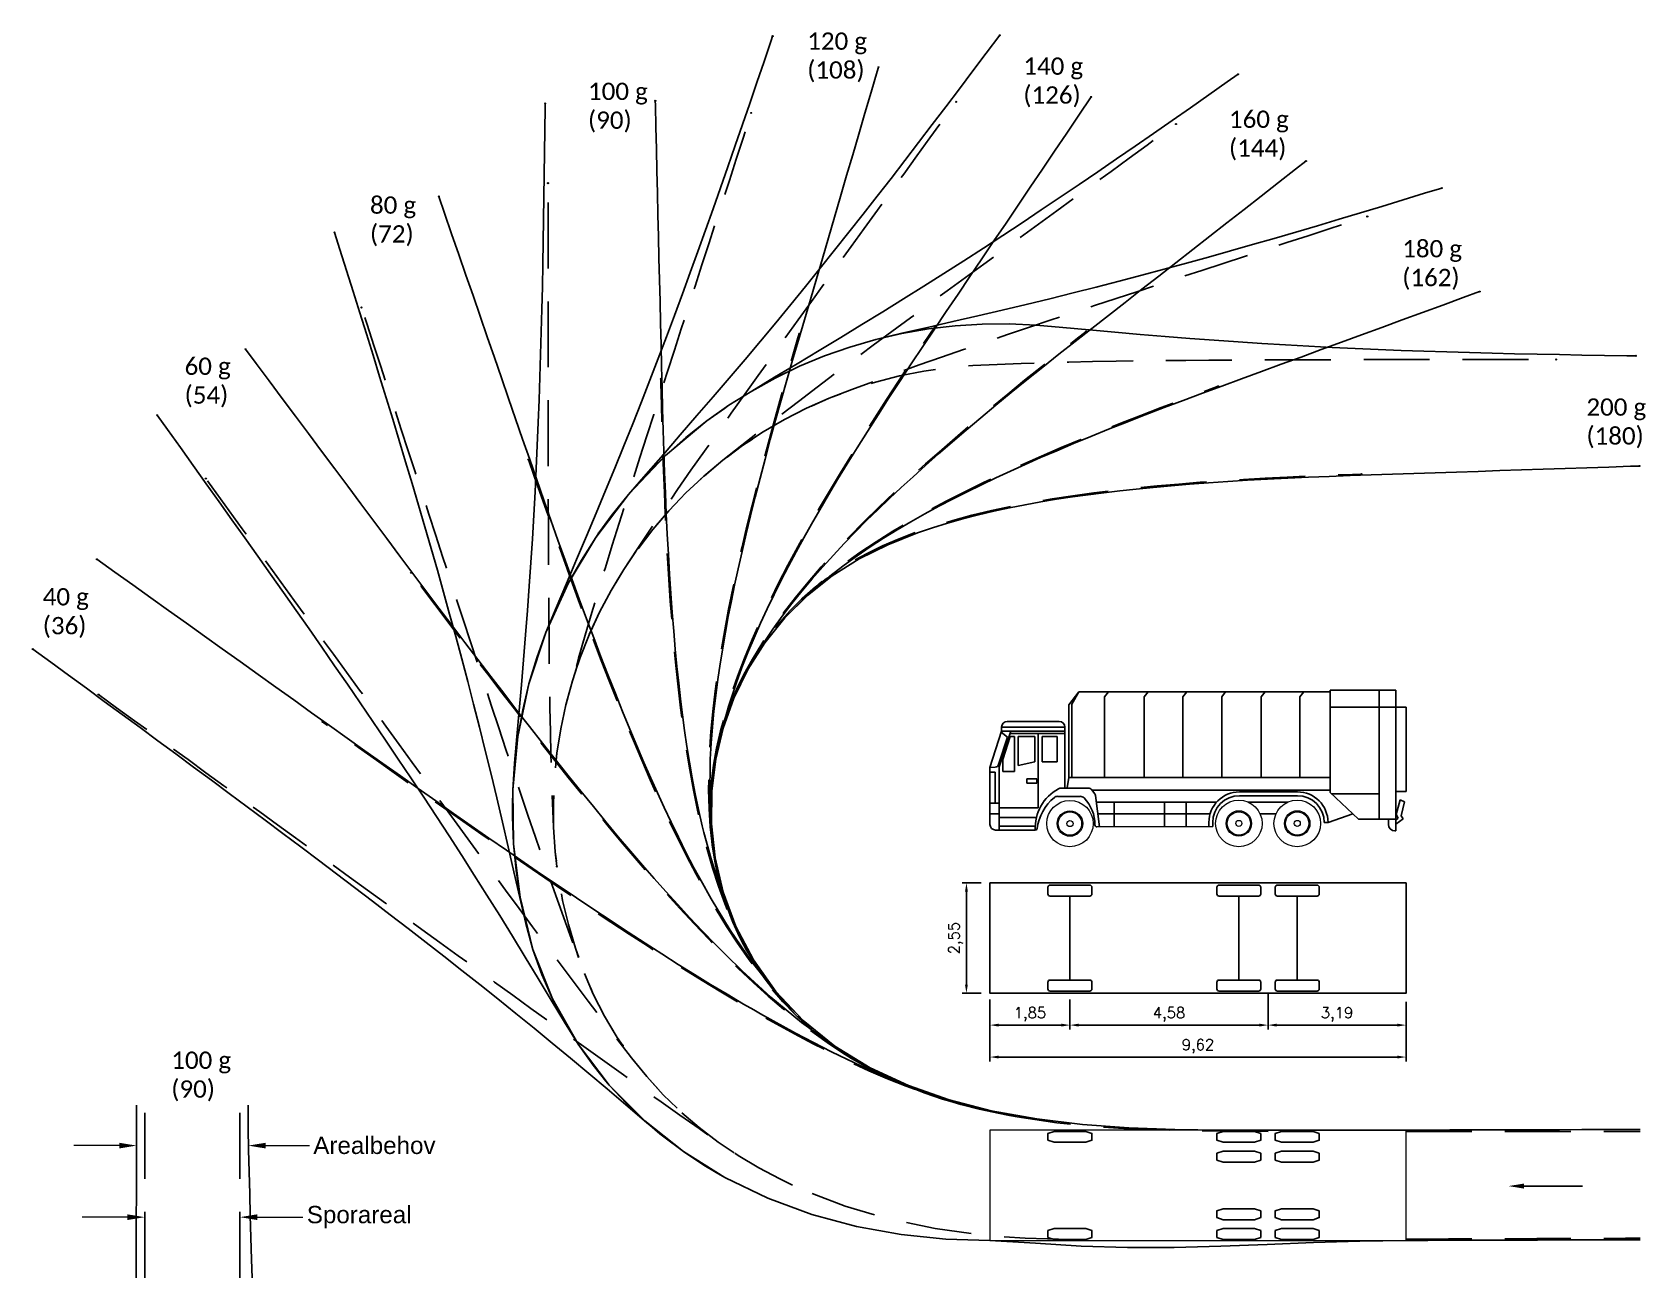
# Model space of a CAD drawing. Header units: millimetres. Extents: x -37.2 to 0.1, y -0.9 to 27.9.
import ezdxf
from ezdxf import colors
from ezdxf.entities.mleader import LeaderData, LeaderLine
from ezdxf.math import Vec2, Vec3

# ---------------------------------------------------------------- set-up
doc = ezdxf.new("R2010")
doc.units = ezdxf.units.MM
doc.linetypes.add('DASHEDX2', pattern=[1.5, 1, -0.5])
doc.layers.add('Tekst', color=4, linetype='Continuous')
doc.styles.add('BT standard', font='sanss___.ttf')
doc.styles.add('Legend', font='CALIBRI.TTF')
doc.styles.get("Standard").update_dxf_attribs({"font": 'romans'})
doc.dimstyles.new('ISO-25', dxfattribs={"dimtxt": 2.5, "dimasz": 2.5, "dimexe": 1.25, "dimexo": 0.625, "dimtad": 1, "dimtxsty": 'Standard', "dimcen": 2.5, "dimadec": 0, "dimazin": 0, "dimtfac": 1, "dimtmove": 0, "dimatfit": 3, "dimfxl": 1, "dimarcsym": 0})

# ---------------------------------------------------------------- blocks, each defined once
blk = doc.blocks.new('*U2980')
at = {"color": 1, "linetype": 'Continuous', "lineweight": 0, "ltscale": 1.524}
blk.add_lwpolyline([(0, 1.275), (-9.62, 1.275), (-9.62, -1.275), (0, -1.275), (0, 1.275), (0, 1.275)], close=True, dxfattribs=at)
at = {"color": 2, "linetype": 'Continuous', "ltscale": 1.524, "flags": 128}
for points in [[(-7.613, 1.043752), (-7.613, 1.202248), (-7.47076, 1.25), (-6.73924, 1.25), (-6.597, 1.202248), (-6.597, 1.043752), (-6.73924, 0.996), (-7.47076, 0.996)], [(-6.263, 1.043752), (-6.263, 1.202248), (-6.12076, 1.25), (-5.38924, 1.25), (-5.247, 1.202248), (-5.247, 1.043752), (-5.38924, 0.996), (-6.12076, 0.996)], [(-7.613, 0.586552), (-7.613, 0.745048), (-7.47076, 0.7928), (-6.73924, 0.7928), (-6.597, 0.745048), (-6.597, 0.586552), (-6.73924, 0.5388), (-7.47076, 0.5388)], [(-6.263, 0.586552), (-6.263, 0.745048), (-6.12076, 0.7928), (-5.38924, 0.7928), (-5.247, 0.745048), (-5.247, 0.586552), (-5.38924, 0.5388), (-6.12076, 0.5388)], [(-7.613, -0.745048), (-7.613, -0.586552), (-7.47076, -0.5388), (-6.73924, -0.5388), (-6.597, -0.586552), (-6.597, -0.745048), (-6.73924, -0.7928), (-7.47076, -0.7928)], [(-6.263, -0.745048), (-6.263, -0.586552), (-6.12076, -0.5388), (-5.38924, -0.5388), (-5.247, -0.586552), (-5.247, -0.745048), (-5.38924, -0.7928), (-6.12076, -0.7928)], [(-7.613, -1.202248), (-7.613, -1.043752), (-7.47076, -0.996), (-6.73924, -0.996), (-6.597, -1.043752), (-6.597, -1.202248), (-6.73924, -1.25), (-7.47076, -1.25)], [(-6.263, -1.202248), (-6.263, -1.043752), (-6.12076, -0.996), (-5.38924, -0.996), (-5.247, -1.043752), (-5.247, -1.202248), (-5.38924, -1.25), (-6.12076, -1.25)]]:
    blk.add_lwpolyline(points, close=True, dxfattribs=at)
blk = doc.blocks.new('*U2979')
at = {"color": 2, "linetype": 'Continuous', "ltscale": 1.524, "flags": 128}
for points in [[(-0.508, 1.043752), (-0.508, 1.202248), (-0.36576, 1.25), (0.36576, 1.25), (0.508, 1.202248), (0.508, 1.043752), (0.36576, 0.996), (-0.36576, 0.996)], [(-0.508, -1.202248), (-0.508, -1.043752), (-0.36576, -0.996), (0.36576, -0.996), (0.508, -1.043752), (0.508, -1.202248), (0.36576, -1.25), (-0.36576, -1.25)]]:
    blk.add_lwpolyline(points, close=True, dxfattribs=at)
at = {"rotation": 180}
blk.add_blockref('*U2980', (-1.85, 0), dxfattribs=at)
blk = doc.blocks.new('*U2981')
at = {"color": 2, "lineweight": 0}
blk.add_circle((0, 0), 0.0127, dxfattribs=at)
blk = doc.blocks.new('*U2982')
at = {"color": 2, "lineweight": 0}
blk.add_circle((0, 0), 0.0127, dxfattribs=at)
blk = doc.blocks.new('*U2983')
at = {"color": 1, "lineweight": 0}
blk.add_circle((0, 0), 0.0127, dxfattribs=at)
blk = doc.blocks.new('*U2984')
at = {"color": 1, "lineweight": 0}
blk.add_circle((0, 0), 0.0127, dxfattribs=at)
blk = doc.blocks.new('*U2985')
at = {"color": 2, "lineweight": 0}
blk.add_circle((0, 0), 0.0127, dxfattribs=at)
blk = doc.blocks.new('*U2986')
at = {"color": 2, "lineweight": 0}
blk.add_circle((0, 0), 0.0127, dxfattribs=at)
blk = doc.blocks.new('*U2987')
at = {"color": 1, "lineweight": 0}
blk.add_circle((0, 0), 0.0127, dxfattribs=at)
blk = doc.blocks.new('*U2988')
at = {"color": 1, "lineweight": 0}
blk.add_circle((0, 0), 0.0127, dxfattribs=at)
blk = doc.blocks.new('*U2989')
at = {"color": 2, "lineweight": 0}
blk.add_circle((0, 0), 0.0127, dxfattribs=at)
blk = doc.blocks.new('*U2990')
at = {"color": 2, "lineweight": 0}
blk.add_circle((0, 0), 0.0127, dxfattribs=at)
blk = doc.blocks.new('*U2991')
at = {"color": 1, "lineweight": 0}
blk.add_circle((0, 0), 0.0127, dxfattribs=at)
blk = doc.blocks.new('*U2992')
at = {"color": 1, "lineweight": 0}
blk.add_circle((0, 0), 0.0127, dxfattribs=at)
blk = doc.blocks.new('*U2993')
at = {"color": 2, "lineweight": 0}
blk.add_circle((0, 0), 0.0127, dxfattribs=at)
blk = doc.blocks.new('*U2994')
at = {"color": 1, "lineweight": 0}
blk.add_circle((0, 0), 0.0127, dxfattribs=at)
blk = doc.blocks.new('*U2995')
at = {"color": 2, "lineweight": 0}
blk.add_circle((0, 0), 0.0127, dxfattribs=at)
blk = doc.blocks.new('*U2996')
at = {"color": 2, "lineweight": 0}
blk.add_circle((0, 0), 0.0127, dxfattribs=at)
blk = doc.blocks.new('*U2997')
at = {"color": 2, "lineweight": 0}
blk.add_circle((0, 0), 0.0127, dxfattribs=at)
blk = doc.blocks.new('*U2998')
at = {"color": 1, "lineweight": 0}
blk.add_circle((0, 0), 0.0127, dxfattribs=at)
blk = doc.blocks.new('*U2999')
at = {"color": 1, "lineweight": 0}
blk.add_circle((0, 0), 0.0127, dxfattribs=at)
blk = doc.blocks.new('*U3000')
at = {"color": 1, "lineweight": 0}
blk.add_circle((0, 0), 0.0127, dxfattribs=at)
blk = doc.blocks.new('*U3001')
at = {"color": 2, "lineweight": 0}
blk.add_circle((0, 0), 0.0127, dxfattribs=at)
blk = doc.blocks.new('*U3002')
at = {"color": 2, "lineweight": 0}
blk.add_circle((0, 0), 0.0127, dxfattribs=at)
blk = doc.blocks.new('*U3003')
at = {"color": 1, "lineweight": 0}
blk.add_circle((0, 0), 0.0127, dxfattribs=at)
blk = doc.blocks.new('*U3004')
at = {"color": 1, "lineweight": 0}
blk.add_circle((0, 0), 0.0127, dxfattribs=at)
blk = doc.blocks.new('*U3005')
at = {"color": 2, "lineweight": 0}
blk.add_circle((0, 0), 0.0127, dxfattribs=at)
blk = doc.blocks.new('*U3006')
at = {"color": 2, "lineweight": 0}
blk.add_circle((0, 0), 0.0127, dxfattribs=at)
blk = doc.blocks.new('*U3007')
at = {"color": 2, "lineweight": 0}
blk.add_circle((0, 0), 0.0127, dxfattribs=at)
blk = doc.blocks.new('*U3008')
at = {"color": 2, "lineweight": 0}
blk.add_circle((0, 0), 0.0127, dxfattribs=at)
blk = doc.blocks.new('*U3009')
at = {"color": 1, "lineweight": 0}
blk.add_circle((0, 0), 0.0127, dxfattribs=at)
blk = doc.blocks.new('*U3010')
at = {"color": 1, "lineweight": 0}
blk.add_circle((0, 0), 0.0127, dxfattribs=at)
blk = doc.blocks.new('*U3011')
at = {"color": 2, "lineweight": 0}
blk.add_circle((0, 0), 0.0127, dxfattribs=at)
blk = doc.blocks.new('*U3012')
at = {"color": 2, "lineweight": 0}
blk.add_circle((0, 0), 0.0127, dxfattribs=at)
blk = doc.blocks.new('*U3013')
at = {"color": 1, "lineweight": 0}
blk.add_circle((0, 0), 0.0127, dxfattribs=at)
blk = doc.blocks.new('*U3014')
at = {"color": 1, "lineweight": 0}
blk.add_circle((0, 0), 0.0127, dxfattribs=at)
blk = doc.blocks.new('*U3015')
at = {"color": 1, "lineweight": 0}
blk.add_circle((0, 0), 0.0127, dxfattribs=at)
blk = doc.blocks.new('*U3016')
at = {"color": 2, "lineweight": 0}
blk.add_circle((0, 0), 0.0127, dxfattribs=at)
blk = doc.blocks.new('*U3017')
at = {"color": 2, "lineweight": 0}
blk.add_circle((0, 0), 0.0127, dxfattribs=at)
blk = doc.blocks.new('*U3018')
at = {"color": 1, "lineweight": 0}
blk.add_circle((0, 0), 0.0127, dxfattribs=at)
blk = doc.blocks.new('*U3019')
at = {"color": 1, "lineweight": 0}
blk.add_circle((0, 0), 0.0127, dxfattribs=at)
blk = doc.blocks.new('*U3020')
at = {"color": 1, "lineweight": 0}
blk.add_circle((0, 0), 0.0127, dxfattribs=at)
blk = doc.blocks.new('*U3021')
at = {"color": 2, "lineweight": 0}
blk.add_circle((0, 0), 0.0127, dxfattribs=at)
blk = doc.blocks.new('*U3022')
at = {"color": 2, "lineweight": 0}
blk.add_circle((0, 0), 0.0127, dxfattribs=at)
blk = doc.blocks.new('*U3023')
at = {"color": 1, "lineweight": 0}
blk.add_circle((0, 0), 0.0127, dxfattribs=at)
blk = doc.blocks.new('*U3024')
at = {"color": 1, "lineweight": 0}
blk.add_circle((0, 0), 0.0127, dxfattribs=at)
blk = doc.blocks.new('*D3026')
at = {"color": 0, "lineweight": -2, "transparency": 16777216}
for p, q in [((1.85, 1.327), (1.85, 0.638)), ((6.43, 1.454), (6.43, 0.638)), ((2.05, 0.738), (6.23, 0.738))]:
    blk.add_line(p, q, dxfattribs=at)
at = {"color": 0, "transparency": 16777216}
for points in [[(2.05, 0.772), (2.05, 0.705), (1.85, 0.738)], [(6.23, 0.772), (6.23, 0.705), (6.43, 0.738)]]:
    blk.add_solid(points, dxfattribs=at)
at = {"layer": 'Defpoints', "color": 0, "transparency": 16777216}
for p in [(1.85, 1.527), (6.43, 1.654), (6.43, 0.738)]:
    blk.add_point(p, dxfattribs=at)
at = {"color": 0, "transparency": 16777216, "insert": (4.14, 0.987), "char_height": 0.25, "attachment_point": 5}
blk.add_mtext('4,58', dxfattribs=at)
blk = doc.blocks.new('*D3027')
at = {"color": 0, "lineweight": -2, "transparency": 16777216}
for p, q in [((0, 1.277), (0, -0.1)), ((9.62, 1.277), (9.62, -0.1)), ((0.2, 0), (9.42, 0))]:
    blk.add_line(p, q, dxfattribs=at)
at = {"color": 0, "transparency": 16777216}
for points in [[(0.2, 0.033), (0.2, -0.033), (0, 0)], [(9.42, 0.033), (9.42, -0.033), (9.62, 0)]]:
    blk.add_solid(points, dxfattribs=at)
at = {"layer": 'Defpoints', "color": 0, "transparency": 16777216}
for p in [(0, 1.477), (9.62, 1.477), (9.62, 0)]:
    blk.add_point(p, dxfattribs=at)
at = {"color": 0, "transparency": 16777216, "insert": (4.81, 0.249), "char_height": 0.25, "attachment_point": 5}
blk.add_mtext('9,62', dxfattribs=at)
blk = doc.blocks.new('*D3028')
at = {"color": 0, "lineweight": -2, "transparency": 16777216}
for p, q in [((0, 1.327), (0, 0.638)), ((1.85, 1.327), (1.85, 0.638)), ((0.2, 0.738), (1.65, 0.738))]:
    blk.add_line(p, q, dxfattribs=at)
at = {"color": 0, "transparency": 16777216}
for points in [[(0.2, 0.772), (0.2, 0.705), (0, 0.738)], [(1.65, 0.772), (1.65, 0.705), (1.85, 0.738)]]:
    blk.add_solid(points, dxfattribs=at)
at = {"layer": 'Defpoints', "color": 0, "transparency": 16777216}
for p in [(0, 1.527), (1.85, 1.527), (1.85, 0.738)]:
    blk.add_point(p, dxfattribs=at)
at = {"color": 0, "transparency": 16777216, "insert": (0.925, 0.987), "char_height": 0.25, "attachment_point": 5}
blk.add_mtext('1,85', dxfattribs=at)
blk = doc.blocks.new('*D3029')
at = {"color": 0, "lineweight": -2, "transparency": 16777216}
for p, q in [((-0.2, 4.027), (-0.644, 4.027)), ((-0.544, 3.827), (-0.544, 1.677)), ((-0.2, 1.477), (-0.644, 1.477))]:
    blk.add_line(p, q, dxfattribs=at)
at = {"color": 0, "transparency": 16777216}
for points in [[(-0.577, 3.827), (-0.511, 3.827), (-0.544, 4.027)], [(-0.577, 1.677), (-0.511, 1.677), (-0.544, 1.477)]]:
    blk.add_solid(points, dxfattribs=at)
at = {"layer": 'Defpoints', "color": 0, "transparency": 16777216}
for p in [(0, 4.027), (-0.544, 1.477), (0, 1.477)]:
    blk.add_point(p, dxfattribs=at)
at = {"color": 0, "transparency": 16777216, "insert": (-0.793, 2.752), "char_height": 0.25, "attachment_point": 5, "rotation": 90}
blk.add_mtext('2,55', dxfattribs=at)
blk = doc.blocks.new('*D3030')
at = {"color": 0, "lineweight": -2, "transparency": 16777216}
for p, q in [((6.43, 1.277), (6.43, 0.638)), ((9.62, 1.277), (9.62, 0.638)), ((6.63, 0.738), (9.42, 0.738))]:
    blk.add_line(p, q, dxfattribs=at)
at = {"color": 0, "transparency": 16777216}
for points in [[(6.63, 0.772), (6.63, 0.705), (6.43, 0.738)], [(9.42, 0.772), (9.42, 0.705), (9.62, 0.738)]]:
    blk.add_solid(points, dxfattribs=at)
at = {"layer": 'Defpoints', "color": 0, "transparency": 16777216}
for p in [(6.43, 1.477), (9.62, 1.477), (9.62, 0.738)]:
    blk.add_point(p, dxfattribs=at)
at = {"color": 0, "transparency": 16777216, "insert": (8.025, 0.987), "char_height": 0.25, "attachment_point": 5}
blk.add_mtext('3,19', dxfattribs=at)
blk = doc.blocks.new('A$C073F79CF')
at = {"color": 0}
for p, q in [((2.055, 8.446), (1.82, 8.148)), ((1.893, 8.159), (2.055, 8.446)), ((7.868, 8.446), (2.055, 8.446)), ((2.743, 8.446), (2.652, 8.331)), ((2.652, 6.461), (2.652, 8.331)), ((3.655, 8.446), (3.564, 8.331)), ((3.564, 6.461), (3.564, 8.331)), ((4.551, 8.446), (4.46, 8.331)), ((4.46, 6.461), (4.46, 8.331)), ((5.449, 8.446), (5.358, 8.331)), ((5.358, 6.461), (5.358, 8.331)), ((6.362, 8.446), (6.271, 8.331)), ((6.271, 6.461), (6.271, 8.331)), ((7.257, 8.446), (7.166, 8.331)), ((7.166, 6.461), (7.166, 8.331)), ((7.868, 6.115), (7.868, 8.487)), ((7.868, 8.487), (9.384, 8.487)), ((8.996, 8.487), (8.996, 5.499)), ((9.384, 8.487), (9.384, 5.229)), ((1.82, 6.461), (1.82, 8.148)), ((1.893, 6.461), (1.893, 8.159)), ((9.62, 8.088), (7.868, 8.088)), ((0, 6.698), (0.269, 7.534)), ((0.213, 6.709), (0.479, 7.534)), ((0.262, 7.51), (0.404, 7.395)), ((1.731, 7.63), (0.269, 7.63)), ((0.269, 7.534), (0.269, 7.629)), ((0.269, 7.534), (1.731, 7.534)), ((1.602, 7.759), (0.399, 7.759)), ((0.462, 7.481), (1.731, 7.481)), ((1.115, 5.762), (1.115, 7.481)), ((1.731, 7.63), (1.731, 6.224)), ((0.2, 6.762), (0.404, 7.395)), ((0.298, 6.88), (0.47, 7.412)), ((0.569, 7.412), (0.47, 7.412)), ((0.569, 6.605), (0.569, 7.412)), ((0.653, 6.741), (0.653, 7.412)), ((1.037, 7.412), (0.653, 7.412)), ((1.037, 6.829), (1.037, 7.412)), ((1.211, 7.412), (1.552, 7.412)), ((1.211, 7.412), (1.211, 6.829)), ((1.552, 7.412), (1.552, 6.829)), ((0.298, 6.605), (0.298, 6.88)), ((1.037, 6.829), (0.653, 6.741)), ((1.211, 6.829), (1.552, 6.829)), ((0.124, 6.702), (0, 6.693)), ((0.124, 6.702), (0, 6.693)), ((0, 5.38), (0, 6.698)), ((0, 6.587), (0.123, 6.587)), ((0.123, 6.587), (0.123, 5.873)), ((0.213, 5.25), (0.213, 6.709)), ((0.569, 6.605), (0.298, 6.605)), ((1.087, 6.431), (0.85, 6.431)), ((0.85, 6.431), (0.85, 6.336)), ((1.087, 6.336), (1.087, 6.431)), ((1.82, 6.461), (1.788, 6.224)), ((7.868, 6.461), (1.82, 6.461)), ((0.85, 6.336), (1.087, 6.336)), ((1.988, 6.028), (1.568, 6.028)), ((1.648, 6.218), (2.181, 6.218)), ((2.345, 6.186), (2.423, 6.089)), ((7.868, 6.174), (2.355, 6.174)), ((2.441, 6.046), (2.534, 5.322)), ((5.769, 6.132), (7.11, 6.132)), ((5.769, 6.044), (7.11, 6.044)), ((8.522, 5.499), (7.868, 6.115)), ((7.896, 6.089), (8.996, 6.089)), ((9.384, 6.143), (9.62, 6.143)), ((0.213, 5.873), (0, 5.873)), ((0.213, 5.625), (0, 5.625)), ((1.115, 5.762), (0.213, 5.762)), ((5.238, 5.893), (2.461, 5.893)), ((5.09, 5.624), (2.496, 5.624)), ((2.872, 5.893), (2.872, 5.328)), ((4.039, 5.893), (4.039, 5.328)), ((4.536, 5.893), (4.536, 5.328)), ((6.883, 5.893), (5.977, 5.893)), ((6.614, 5.624), (6.246, 5.624)), ((8.389, 5.624), (7.817, 5.425)), ((9.389, 5.611), (9.486, 5.948)), ((9.442, 5.524), (9.389, 5.611)), ((9.486, 5.948), (9.584, 5.905)), ((9.584, 5.905), (9.508, 5.576)), ((0.562, 5.25), (0.13, 5.25)), ((1.074, 5.541), (0.213, 5.541)), ((1.046, 5.337), (0.213, 5.337)), ((5.15, 5.328), (2.463, 5.323)), ((5.061, 5.425), (5.061, 5.328)), ((5.15, 5.425), (5.15, 5.328)), ((9.384, 5.499), (8.522, 5.499)), ((9.213, 5.381), (9.213, 5.499)), ((9.384, 5.229), (9.364, 5.229)), ((9.384, 5.481), (9.442, 5.524)), ((9.554, 5.509), (9.384, 5.382)), ((9.508, 5.576), (9.554, 5.509))]:
    blk.add_line(p, q, dxfattribs=at)
for p, q in [((9.62, 6.143), (9.62, 8.088)), ((2.085, 6.028), (1.988, 6.028)), ((2.181, 6.218), (2.278, 6.218)), ((1.048, 5.245), (0.562, 5.25)), ((7.729, 5.425), (7.817, 5.425)), ((1.342, 3.927), (1.342, 3.773)), ((2.308, 3.977), (1.392, 3.977)), ((2.358, 3.927), (2.358, 3.773)), ((5.247, 3.927), (5.247, 3.773)), ((6.213, 3.977), (5.297, 3.977)), ((6.263, 3.927), (6.263, 3.773)), ((6.597, 3.927), (6.597, 3.773)), ((7.563, 3.977), (6.647, 3.977)), ((7.613, 3.927), (7.613, 3.773)), ((2.308, 3.723), (1.392, 3.723)), ((1.85, 3.723), (1.85, 1.781)), ((6.213, 3.723), (5.297, 3.723)), ((5.755, 3.723), (5.755, 1.781)), ((7.563, 3.723), (6.647, 3.723)), ((7.105, 3.723), (7.105, 1.781)), ((1.342, 1.731), (1.342, 1.577)), ((2.308, 1.781), (1.392, 1.781)), ((2.308, 1.527), (1.392, 1.527)), ((2.358, 1.731), (2.358, 1.577)), ((5.247, 1.731), (5.247, 1.577)), ((6.213, 1.781), (5.297, 1.781)), ((6.213, 1.527), (5.297, 1.527)), ((6.263, 1.731), (6.263, 1.577)), ((6.597, 1.731), (6.597, 1.577)), ((7.563, 1.781), (6.647, 1.781)), ((7.563, 1.527), (6.647, 1.527)), ((7.613, 1.731), (7.613, 1.577))]:
    blk.add_line(p, q)
blk.add_lwpolyline([(0, 4.027), (9.62, 4.027), (9.62, 1.477), (0, 1.477)], close=True)
at = {"color": 0, "lineweight": 0}
for centre, radius in [((1.85, 5.398), 0.536), ((1.85, 5.398), 0.294), ((1.85, 5.398), 0.269), ((5.755, 5.402), 0.539), ((5.755, 5.402), 0.294), ((5.755, 5.402), 0.269), ((7.105, 5.402), 0.539), ((7.105, 5.402), 0.294), ((7.105, 5.402), 0.269), ((1.85, 5.398), 0.0705), ((5.755, 5.402), 0.0705), ((7.105, 5.402), 0.0705)]:
    blk.add_circle(centre, radius, dxfattribs=at)
at = {"color": 0}
for centre, radius, start, end in [((0.399, 7.63), 0.13, 90, 180), ((1.602, 7.63), 0.13, 0, 90), ((0.118, 6.789), 0.0864, 274.2539, 342.1292), ((0.118, 6.789), 0.0864, 274.2539, 342.1292), ((2.074, 5.297), 1.029, 118.2924, 182.8918), ((2.242, 5.116), 1.163, 130.3583, 171.7957), ((1.568, 5.899), 0.13, 90, 127.4099), ((1.648, 6.089), 0.13, 90, 118.2924), ((2.085, 5.899), 0.13, 45.9588, 90), ((1.531, 5.37), 0.896, 359.743, 43.9964), ((2.278, 6.132), 0.0864, 38.6813, 90), ((2.356, 6.035), 0.0864, 7.3191, 38.6813), ((5.769, 5.425), 0.707, 90, 180), ((5.769, 5.425), 0.619, 90, 180), ((7.11, 5.425), 0.707, 0, 90), ((7.11, 5.425), 0.619, 0, 90), ((0.13, 5.38), 0.13, 180, 270), ((1.048, 5.288), 0.0432, 270, 351.7957), ((2.47, 5.366), 0.0432, 179.743, 270), ((9.364, 5.381), 0.152, 180, 270)]:
    blk.add_arc(centre, radius, start, end, dxfattribs=at)
for centre, start, end in [((1.392, 3.927), 90, 180), ((1.392, 3.773), 180, 270), ((2.308, 3.927), 0, 90), ((2.308, 3.773), 270, 0), ((5.297, 3.927), 90, 180), ((5.297, 3.773), 180, 270), ((6.213, 3.927), 0, 90), ((6.213, 3.773), 270, 0), ((6.647, 3.927), 90, 180), ((6.647, 3.773), 180, 270), ((7.563, 3.927), 0, 90), ((7.563, 3.773), 270, 0), ((1.392, 1.731), 90, 180), ((1.392, 1.577), 180, 270), ((2.308, 1.731), 0, 90), ((2.308, 1.577), 270, 0), ((5.297, 1.731), 90, 180), ((5.297, 1.577), 180, 270), ((6.213, 1.731), 0, 90), ((6.213, 1.577), 270, 0), ((6.647, 1.731), 90, 180), ((6.647, 1.577), 180, 270), ((7.563, 1.731), 0, 90), ((7.563, 1.577), 270, 0)]:
    blk.add_arc(centre, 0.05, start, end)
dim = blk.add_linear_dim(base=(-0.544, 1.477), p1=(0, 4.027), p2=(0, 1.477), angle=270, dimstyle='ISO-25', override={"dimtxt": 0.25, "dimasz": 0.2, "dimexe": 0.1, "dimexo": 0.2, "dimgap": 0.1})
dim.commit()
dim.dimension.update_dxf_attribs({"geometry": '*D3029', "text_midpoint": (-0.793, 2.752)})
for base, p1, p2, picture, middle in [((1.85, 0.738), (0, 1.527), (1.85, 1.527), '*D3028', (0.925, 0.987)), ((6.43, 0.738), (1.85, 1.527), (6.43, 1.654), '*D3026', (4.14, 0.987)), ((9.62, 0), (0, 1.477), (9.62, 1.477), '*D3027', (4.81, 0.249)), ((9.62, 0.738), (6.43, 1.477), (9.62, 1.477), '*D3030', (8.025, 0.987))]:
    dim = blk.add_linear_dim(base=base, p1=p1, p2=p2, dimstyle='ISO-25', override={"dimtxt": 0.25, "dimasz": 0.2, "dimexe": 0.1, "dimexo": 0.2, "dimgap": 0.1})
    dim.commit()
    dim.dimension.update_dxf_attribs({"geometry": picture, "text_midpoint": middle})
blk = doc.blocks.new('signatur')
at = {"color": 1, "linetype": 'Continuous', "ltscale": 1.524, "flags": 128}
for points in [[(875.573, 75.73), (875.575, 76.108), (875.577, 76.618), (875.579, 77.128), (875.58, 77.638), (875.582, 78.147), (875.583, 78.657), (875.584, 79.166), (875.585, 79.675), (875.585, 79.721)], [(878.256, 75.73), (878.244, 76.155), (878.23, 76.66), (878.215, 77.166), (878.2, 77.672), (878.186, 78.178), (878.171, 78.684), (878.164, 79.191), (878.162, 79.698), (878.162, 79.721)]]:
    blk.add_lwpolyline(points, dxfattribs=at)
at = {"color": 2, "linetype": 'DASHEDX2', "ltscale": 1.524, "flags": 128}
for points in [[(875.773, 75.73), (875.773, 75.732), (875.773, 76.241), (875.773, 76.751), (875.773, 77.26), (875.773, 77.766), (875.773, 78.275), (875.773, 78.784), (875.773, 79.293), (875.773, 79.721)], [(877.974, 75.73), (877.974, 75.732), (877.974, 76.241), (877.974, 76.751), (877.974, 77.26), (877.974, 77.766), (877.974, 78.275), (877.974, 78.784), (877.974, 79.293), (877.974, 79.721)]]:
    blk.add_lwpolyline(points, dxfattribs=at)
at = {"layer": 'Tekst', "insert": (876.387, 80.96), "char_height": 0.4, "attachment_point": 1, "style": 'Legend'}
blk.add_mtext_dynamic_manual_height_columns('100 g \\P(90)', width=2.42155, gutter_width=12.5, heights=[0], dxfattribs=at)
ml = blk.add_multileader_mtext('Standard')
ml.set_content('', color=256)
ml.set_leader_properties(lineweight=9)
ml.build(insert=Vec2(0, 0))
ml.multileader.update_dxf_attribs({"text_right_attachment_type": 6, "dogleg_length": 0.1, "arrow_head_size": 0.4})
ctx = ml.context
ctx.base_point, ctx.char_height, ctx.arrow_head_size, ctx.landing_gap_size, ctx.plane_origin = Vec3(874.047, 79.085), 0.6, 0.4, 0.09, Vec3(875.584, 78.785)
ctx.right_attachment, ctx.text_align_type = 6, 2
notes = []
notes.append((ctx, [(0, (1, 1, 0), (874.327, 78.785), (-1, 0), 0.1, [(0, [(875.584, 78.785)], 0, [])])]))
ctx.mtext.insert, ctx.mtext.alignment, ctx.mtext.flow_direction = Vec3(874.137, 79.385), 3, 5
ml = blk.add_multileader_mtext('Standard')
ml.set_content('Arealbehov', color=256, style='BT standard')
ml.set_leader_properties(lineweight=9)
ml.build(insert=Vec2(0, 0))
ml.multileader.update_dxf_attribs({"text_right_attachment_type": 6, "dogleg_length": 0.1, "arrow_head_size": 0.4})
ctx = ml.context
ctx.base_point, ctx.char_height, ctx.arrow_head_size, ctx.landing_gap_size, ctx.plane_origin = Vec3(879.581, 78.784), 0.4, 0.4, 0.09, Vec3(878.124, 78.784)
ctx.right_attachment = 6
notes.append((ctx, [(0, (1, 1, 0), (879.526, 78.784), (1, 0), 0.0548, [(0, [(878.169, 78.785)], 0, [])])]))
ctx.mtext.insert, ctx.mtext.flow_direction = Vec3(879.671, 78.991), 5
ml = blk.add_multileader_mtext('Standard')
ml.set_content('', color=256)
ml.set_leader_properties(lineweight=9)
ml.build(insert=Vec2(0, 0))
ml.multileader.update_dxf_attribs({"text_right_attachment_type": 6, "dogleg_length": 0.1, "arrow_head_size": 0.4})
ctx = ml.context
ctx.base_point, ctx.char_height, ctx.arrow_head_size, ctx.landing_gap_size, ctx.plane_origin = Vec3(874.237, 77.43), 0.6, 0.4, 0.09, Vec3(875.773, 77.13)
ctx.right_attachment, ctx.text_align_type = 6, 2
notes.append((ctx, [(0, (1, 1, 0), (874.517, 77.13), (-1, 0), 0.1, [(0, [(875.773, 77.13)], 0, [])])]))
ctx.mtext.insert, ctx.mtext.alignment, ctx.mtext.flow_direction = Vec3(874.327, 77.73), 3, 5
ml = blk.add_multileader_mtext('Standard')
ml.set_content('Sporareal', color=256, style='BT standard')
ml.set_leader_properties(lineweight=9)
ml.build(insert=Vec2(0, 0))
ml.multileader.update_dxf_attribs({"text_right_attachment_type": 6, "dogleg_length": 0.1, "arrow_head_size": 0.4})
ctx = ml.context
ctx.base_point, ctx.char_height, ctx.arrow_head_size, ctx.landing_gap_size, ctx.plane_origin = Vec3(879.431, 77.13), 0.4, 0.4, 0.09, Vec3(877.929, 77.13)
ctx.right_attachment = 6
notes.append((ctx, [(0, (1, 1, 0), (879.331, 77.13), (1, 0), 0.1, [(0, [(877.974, 77.13)], 0, [])])]))
ctx.mtext.insert, ctx.mtext.flow_direction = Vec3(879.521, 77.39), 5
for ctx, leaders in notes:
    for number, flags, end, landing, length, lines in leaders:
        leader = LeaderData()
        leader.index, (leader.has_last_leader_line, leader.has_dogleg_vector, leader.attachment_direction) = number, flags
        leader.last_leader_point, leader.dogleg_vector, leader.dogleg_length = Vec3(end), Vec3(landing), length
        for number, points, colour, breaks in lines:
            line = LeaderLine()
            line.index, line.vertices, line.color, line.breaks = number, Vec3.list(points), colors.encode_raw_color(colour), breaks
            leader.lines.append(line)
        ctx.leaders.append(leader)
blk = doc.blocks.new('REN A')
at = {"color": 1, "linetype": 'Continuous', "ltscale": 1.524, "flags": 128}
for points in [[(-26.08, 10.03), (-26.071, 10.404), (-26.029, 11.025), (-25.952, 11.643), (-25.841, 12.256), (-25.696, 12.861), (-25.518, 13.458), (-25.307, 14.044), (-25.064, 14.617), (-24.789, 15.177), (-24.484, 15.72), (-24.15, 16.245), (-23.786, 16.751), (-23.395, 17.236), (-22.989, 17.705), (-22.589, 18.164), (-22.197, 18.615), (-21.812, 19.059), (-21.435, 19.496), (-21.065, 19.929), (-20.701, 20.358), (-20.343, 20.784), (-19.991, 21.207), (-19.644, 21.629), (-19.302, 22.048), (-18.964, 22.466), (-18.63, 22.884), (-18.299, 23.3), (-17.971, 23.716), (-17.647, 24.131), (-17.324, 24.546), (-17.004, 24.96), (-16.686, 25.374), (-16.37, 25.788), (-16.056, 26.202), (-15.743, 26.616), (-15.431, 27.029), (-15.121, 27.443), (-14.811, 27.856)], [(-25.85, 7.68), (-25.897, 7.924), (-25.992, 8.539), (-26.053, 9.159), (-26.08, 9.781), (-26.071, 10.404), (-26.029, 11.025), (-25.952, 11.643), (-25.841, 12.256), (-25.696, 12.861), (-25.518, 13.458), (-25.307, 14.044), (-25.069, 14.618), (-24.83, 15.179), (-24.596, 15.729), (-24.367, 16.27), (-24.143, 16.803), (-23.924, 17.329), (-23.71, 17.848), (-23.5, 18.363), (-23.296, 18.873), (-23.095, 19.379), (-22.899, 19.883), (-22.707, 20.383), (-22.517, 20.882), (-22.331, 21.378), (-22.148, 21.873), (-21.967, 22.366), (-21.789, 22.858), (-21.613, 23.349), (-21.439, 23.839), (-21.266, 24.328), (-21.095, 24.816), (-20.925, 25.304), (-20.757, 25.791), (-20.59, 26.278), (-20.424, 26.765), (-20.259, 27.251), (-20.095, 27.737), (-20.062, 27.834)], [(-25.518, 13.458), (-25.307, 14.044), (-25.064, 14.617), (-24.789, 15.177), (-24.484, 15.72), (-24.15, 16.245), (-23.786, 16.751), (-23.395, 17.236), (-22.978, 17.698), (-22.536, 18.137), (-22.071, 18.551), (-21.583, 18.938), (-21.074, 19.298), (-20.546, 19.629), (-20.017, 19.947), (-19.498, 20.259), (-18.988, 20.565), (-18.488, 20.867), (-17.997, 21.166), (-17.513, 21.463), (-17.037, 21.758), (-16.567, 22.052), (-16.103, 22.346), (-15.644, 22.64), (-15.19, 22.933), (-14.74, 23.227), (-14.295, 23.521), (-13.852, 23.815), (-13.413, 24.109), (-12.976, 24.404), (-12.542, 24.699), (-12.11, 24.995), (-11.68, 25.29), (-11.252, 25.587), (-10.825, 25.883), (-10.4, 26.18), (-9.976, 26.478), (-9.553, 26.775), (-9.3, 26.954)], [(-21.51, 10.972), (-21.504, 11.119), (-21.484, 11.488), (-21.456, 11.856), (-21.42, 12.223), (-21.378, 12.59), (-21.33, 12.955), (-21.276, 13.321), (-21.217, 13.685), (-21.154, 14.049), (-21.087, 14.412), (-21.016, 14.775), (-20.941, 15.14), (-20.859, 15.52), (-20.77, 15.916), (-20.674, 16.325), (-20.573, 16.745), (-20.466, 17.174), (-20.354, 17.611), (-20.238, 18.054), (-20.118, 18.504), (-19.993, 18.957), (-19.866, 19.415), (-19.735, 19.877), (-19.602, 20.341), (-19.466, 20.808), (-19.328, 21.277), (-19.19, 21.748), (-19.051, 22.221), (-18.912, 22.696), (-18.772, 23.172), (-18.632, 23.65), (-18.491, 24.129), (-18.351, 24.609), (-18.21, 25.089), (-18.068, 25.571), (-17.927, 26.053), (-17.785, 26.536), (-17.643, 27.019), (-17.615, 27.116)], [(-25.046, 5.354), (-25.155, 5.572), (-25.399, 6.133), (-25.604, 6.715), (-25.768, 7.315), (-25.897, 7.924), (-25.992, 8.539), (-26.053, 9.159), (-26.08, 9.781), (-26.071, 10.404), (-26.029, 11.025), (-25.975, 11.64), (-25.922, 12.243), (-25.87, 12.834), (-25.821, 13.416), (-25.774, 13.989), (-25.73, 14.555), (-25.689, 15.113), (-25.651, 15.666), (-25.616, 16.214), (-25.584, 16.758), (-25.554, 17.297), (-25.527, 17.833), (-25.503, 18.366), (-25.481, 18.897), (-25.461, 19.425), (-25.443, 19.952), (-25.427, 20.476), (-25.412, 20.999), (-25.399, 21.521), (-25.387, 22.041), (-25.376, 22.561), (-25.366, 23.079), (-25.357, 23.597), (-25.35, 24.114), (-25.342, 24.63), (-25.336, 25.146), (-25.33, 25.661), (-25.325, 26.176), (-25.324, 26.279)], [(-21.652, 9.421), (-21.689, 9.572), (-21.774, 9.948), (-21.851, 10.317), (-21.921, 10.681), (-21.984, 11.044), (-22.043, 11.409), (-22.097, 11.775), (-22.146, 12.141), (-22.192, 12.508), (-22.234, 12.875), (-22.274, 13.259), (-22.313, 13.66), (-22.349, 14.076), (-22.384, 14.506), (-22.416, 14.946), (-22.445, 15.396), (-22.472, 15.855), (-22.497, 16.32), (-22.52, 16.791), (-22.541, 17.267), (-22.56, 17.748), (-22.577, 18.232), (-22.592, 18.72), (-22.606, 19.211), (-22.619, 19.704), (-22.631, 20.199), (-22.642, 20.696), (-22.654, 21.195), (-22.666, 21.695), (-22.678, 22.196), (-22.69, 22.699), (-22.701, 23.202), (-22.713, 23.706), (-22.725, 24.211), (-22.737, 24.717), (-22.749, 25.223), (-22.761, 25.73), (-22.773, 26.237), (-22.775, 26.339)], [(-21.084, 12.331), (-21.017, 12.542), (-20.898, 12.891), (-20.771, 13.237), (-20.635, 13.58), (-20.492, 13.92), (-20.343, 14.257), (-20.187, 14.592), (-20.027, 14.924), (-19.862, 15.254), (-19.692, 15.582), (-19.518, 15.907), (-19.341, 16.231), (-19.16, 16.553), (-18.972, 16.882), (-18.771, 17.225), (-18.56, 17.58), (-18.338, 17.944), (-18.108, 18.317), (-17.87, 18.696), (-17.625, 19.081), (-17.374, 19.47), (-17.117, 19.863), (-16.856, 20.26), (-16.59, 20.659), (-16.32, 21.06), (-16.048, 21.464), (-15.774, 21.87), (-15.499, 22.278), (-15.222, 22.688), (-14.944, 23.099), (-14.666, 23.512), (-14.386, 23.927), (-14.106, 24.342), (-13.825, 24.758), (-13.544, 25.175), (-13.262, 25.593), (-12.98, 26.011), (-12.697, 26.43)], [(-20.054, 14.124), (-19.838, 14.423), (-19.615, 14.716), (-19.385, 15.003), (-19.148, 15.286), (-18.905, 15.563), (-18.657, 15.836), (-18.405, 16.105), (-18.148, 16.37), (-17.888, 16.631), (-17.624, 16.89), (-17.357, 17.145), (-17.088, 17.397), (-16.815, 17.647), (-16.528, 17.905), (-16.226, 18.173), (-15.911, 18.447), (-15.584, 18.727), (-15.246, 19.012), (-14.9, 19.3), (-14.545, 19.592), (-14.183, 19.885), (-13.816, 20.181), (-13.442, 20.478), (-13.065, 20.775), (-12.683, 21.074), (-12.298, 21.375), (-11.911, 21.677), (-11.523, 21.981), (-11.132, 22.286), (-10.74, 22.592), (-10.347, 22.899), (-9.953, 23.208), (-9.557, 23.516), (-9.161, 23.826), (-8.764, 24.136), (-8.367, 24.447), (-7.969, 24.758), (-7.73, 24.945)], [(-24.079, 16.348), (-23.786, 16.751), (-23.395, 17.236), (-22.978, 17.698), (-22.536, 18.137), (-22.071, 18.551), (-21.583, 18.938), (-21.074, 19.298), (-20.546, 19.628), (-20.001, 19.929), (-19.44, 20.2), (-18.864, 20.439), (-18.277, 20.645), (-17.679, 20.819), (-17.074, 20.963), (-16.478, 21.101), (-15.894, 21.235), (-15.321, 21.368), (-14.757, 21.5), (-14.202, 21.632), (-13.655, 21.764), (-13.115, 21.898), (-12.581, 22.032), (-12.052, 22.168), (-11.529, 22.306), (-11.01, 22.444), (-10.494, 22.584), (-9.983, 22.726), (-9.474, 22.869), (-8.968, 23.013), (-8.464, 23.158), (-7.962, 23.304), (-7.463, 23.451), (-6.965, 23.6), (-6.468, 23.749), (-5.973, 23.899), (-5.479, 24.049), (-4.986, 24.201), (-4.592, 24.322)], [(-21.525, 7.957), (-21.687, 8.245), (-21.881, 8.603), (-22.066, 8.958), (-22.242, 9.309), (-22.411, 9.655), (-22.572, 9.997), (-22.727, 10.334), (-22.882, 10.679), (-23.041, 11.041), (-23.203, 11.42), (-23.367, 11.812), (-23.532, 12.216), (-23.699, 12.63), (-23.865, 13.053), (-24.032, 13.484), (-24.199, 13.921), (-24.366, 14.364), (-24.532, 14.812), (-24.697, 15.264), (-24.862, 15.72), (-25.027, 16.18), (-25.191, 16.642), (-25.354, 17.107), (-25.517, 17.574), (-25.68, 18.043), (-25.842, 18.513), (-26.005, 18.985), (-26.169, 19.458), (-26.332, 19.932), (-26.496, 20.406), (-26.66, 20.882), (-26.825, 21.358), (-26.99, 21.834), (-27.154, 22.311), (-27.319, 22.789), (-27.485, 23.267), (-27.65, 23.745), (-27.782, 24.128)], [(-23.916, 3.669), (-24.213, 4.037), (-24.558, 4.523), (-24.873, 5.035), (-25.155, 5.572), (-25.399, 6.133), (-25.604, 6.715), (-25.768, 7.315), (-25.908, 7.918), (-26.044, 8.509), (-26.178, 9.089), (-26.31, 9.659), (-26.442, 10.219), (-26.574, 10.771), (-26.707, 11.316), (-26.841, 11.853), (-26.976, 12.385), (-27.112, 12.912), (-27.25, 13.433), (-27.389, 13.951), (-27.53, 14.465), (-27.672, 14.975), (-27.815, 15.483), (-27.959, 15.988), (-28.105, 16.491), (-28.252, 16.992), (-28.399, 17.491), (-28.548, 17.988), (-28.697, 18.484), (-28.847, 18.979), (-28.998, 19.472), (-29.149, 19.965), (-29.302, 20.457), (-29.454, 20.948), (-29.607, 21.438), (-29.761, 21.927), (-29.914, 22.416), (-30.069, 22.905), (-30.192, 23.295)], [(-18.642, 15.425), (-18.408, 15.603), (-18.109, 15.818), (-17.804, 16.025), (-17.495, 16.225), (-17.181, 16.418), (-16.863, 16.605), (-16.542, 16.786), (-16.218, 16.962), (-15.891, 17.133), (-15.562, 17.3), (-15.231, 17.462), (-14.898, 17.621), (-14.563, 17.777), (-14.223, 17.931), (-13.867, 18.088), (-13.493, 18.249), (-13.106, 18.413), (-12.706, 18.578), (-12.295, 18.744), (-11.875, 18.911), (-11.447, 19.078), (-11.012, 19.244), (-10.571, 19.411), (-10.125, 19.577), (-9.674, 19.743), (-9.22, 19.91), (-8.762, 20.077), (-8.302, 20.246), (-7.84, 20.415), (-7.377, 20.585), (-6.911, 20.756), (-6.444, 20.927), (-5.976, 21.099), (-5.506, 21.271), (-5.036, 21.443), (-4.565, 21.616), (-4.093, 21.789), (-3.714, 21.928)], [(-21.177, 19.228), (-21.074, 19.298), (-20.546, 19.628), (-20.001, 19.929), (-19.44, 20.2), (-18.864, 20.439), (-18.277, 20.645), (-17.679, 20.819), (-17.072, 20.959), (-16.458, 21.066), (-15.839, 21.138), (-15.217, 21.176), (-14.594, 21.18), (-13.972, 21.148), (-13.353, 21.095), (-12.745, 21.042), (-12.149, 20.989), (-11.563, 20.939), (-10.986, 20.891), (-10.418, 20.846), (-9.856, 20.803), (-9.3, 20.764), (-8.75, 20.728), (-8.204, 20.695), (-7.663, 20.665), (-7.125, 20.637), (-6.59, 20.612), (-6.058, 20.589), (-5.528, 20.569), (-5.001, 20.55), (-4.475, 20.533), (-3.951, 20.518), (-3.428, 20.504), (-2.906, 20.491), (-2.386, 20.48), (-1.866, 20.47), (-1.348, 20.461), (-0.83, 20.453), (-0.313, 20.446), (-0.106, 20.443)], [(-21.144, 6.588), (-21.388, 6.834), (-21.686, 7.141), (-21.976, 7.447), (-22.257, 7.751), (-22.531, 8.053), (-22.798, 8.354), (-23.07, 8.665), (-23.348, 8.989), (-23.631, 9.323), (-23.917, 9.666), (-24.207, 10.018), (-24.499, 10.377), (-24.794, 10.742), (-25.089, 11.113), (-25.386, 11.488), (-25.684, 11.868), (-25.982, 12.252), (-26.281, 12.638), (-26.58, 13.028), (-26.879, 13.42), (-27.179, 13.815), (-27.479, 14.211), (-27.779, 14.609), (-28.079, 15.009), (-28.379, 15.41), (-28.679, 15.812), (-28.98, 16.215), (-29.281, 16.619), (-29.583, 17.023), (-29.885, 17.427), (-30.187, 17.832), (-30.49, 18.237), (-30.793, 18.643), (-31.096, 19.049), (-31.4, 19.455), (-31.703, 19.862), (-32.007, 20.268), (-32.25, 20.594)], [(-22.67, 2.452), (-23.02, 2.751), (-23.441, 3.151), (-23.839, 3.579), (-24.213, 4.037), (-24.558, 4.523), (-24.875, 5.033), (-25.181, 5.544), (-25.483, 6.044), (-25.782, 6.536), (-26.078, 7.02), (-26.373, 7.497), (-26.667, 7.967), (-26.96, 8.431), (-27.252, 8.89), (-27.545, 9.344), (-27.838, 9.793), (-28.13, 10.239), (-28.424, 10.68), (-28.717, 11.119), (-29.011, 11.555), (-29.305, 11.989), (-29.6, 12.42), (-29.895, 12.849), (-30.19, 13.277), (-30.486, 13.703), (-30.782, 14.127), (-31.078, 14.55), (-31.375, 14.972), (-31.671, 15.393), (-31.969, 15.813), (-32.266, 16.233), (-32.564, 16.651), (-32.861, 17.069), (-33.159, 17.486), (-33.457, 17.903), (-33.756, 18.319), (-34.054, 18.735), (-34.293, 19.068)], [(-5.417, -0.016), (-6.486, -0.03), (-7.555, -0.062), (-8.626, -0.111), (-9.7, -0.15), (-10.777, -0.175), (-11.854, -0.177), (-12.928, -0.146), (-13.987, -0.077), (-15.037, -0.016), (-15.037, -0.016), (-16.059, 0.019), (-17.09, 0.125), (-18.125, 0.311), (-19.157, 0.588), (-20.176, 0.963), (-21.17, 1.445), (-22.124, 2.039), (-23.02, 2.751), (-23.839, 3.579), (-24.558, 4.523), (-25.155, 5.572), (-25.604, 6.715), (-25.897, 7.924), (-26.053, 9.159), (-26.071, 10.404), (-25.952, 11.643), (-25.696, 12.861), (-25.307, 14.044), (-24.789, 15.177), (-24.15, 16.245), (-23.395, 17.236), (-22.536, 18.137), (-21.583, 18.938), (-21.177, 19.228)], [(-16.438, 16.443), (-16.368, 16.466), (-16.016, 16.574), (-15.662, 16.674), (-15.305, 16.766), (-14.946, 16.85), (-14.586, 16.928), (-14.224, 16.999), (-13.861, 17.064), (-13.497, 17.124), (-13.132, 17.18), (-12.767, 17.23), (-12.401, 17.277), (-12.034, 17.321), (-11.657, 17.361), (-11.261, 17.401), (-10.849, 17.438), (-10.423, 17.473), (-9.986, 17.506), (-9.538, 17.536), (-9.082, 17.564), (-8.619, 17.59), (-8.149, 17.614), (-7.673, 17.635), (-7.194, 17.655), (-6.71, 17.672), (-6.222, 17.689), (-5.732, 17.705), (-5.239, 17.721), (-4.744, 17.738), (-4.247, 17.754), (-3.748, 17.771), (-3.248, 17.787), (-2.746, 17.804), (-2.244, 17.821), (-1.74, 17.837), (-1.235, 17.854), (-0.73, 17.871), (-0.224, 17.888), (-0.021, 17.894)], [(-5.417, 2.534), (-6.486, 2.534), (-7.555, 2.534), (-8.624, 2.534), (-9.693, 2.536), (-10.761, 2.552), (-11.829, 2.591), (-12.895, 2.668), (-13.956, 2.795), (-15.007, 2.985), (-15.007, 2.985), (-15.007, 2.985), (-15.984, 3.237), (-16.922, 3.566), (-17.809, 3.979), (-18.627, 4.48), (-19.359, 5.071), (-19.987, 5.742), (-20.505, 6.474), (-20.91, 7.246), (-21.203, 8.039), (-21.389, 8.836), (-21.474, 9.622), (-21.467, 10.382), (-21.377, 11.114), (-21.207, 11.831), (-20.959, 12.524), (-20.636, 13.185), (-20.241, 13.807), (-19.78, 14.38), (-19.259, 14.9), (-18.683, 15.358), (-18.06, 15.749), (-17.4, 16.075), (-16.716, 16.347), (-16.438, 16.443)], [(-5.417, -0.016), (-6.486, -0.03), (-7.555, -0.062), (-8.626, -0.111), (-9.7, -0.15), (-10.777, -0.175), (-11.854, -0.177), (-12.928, -0.146), (-13.987, -0.077), (-15.037, -0.016), (-15.037, -0.016), (-16.059, 0.019), (-17.09, 0.125), (-18.125, 0.311), (-19.157, 0.588), (-20.176, 0.963), (-21.17, 1.445), (-22.124, 2.039), (-23.02, 2.751), (-23.839, 3.579), (-24.558, 4.523), (-25.155, 5.572), (-25.604, 6.715), (-25.897, 7.924), (-26.053, 9.159), (-26.071, 10.404), (-25.952, 11.643), (-25.696, 12.861), (-25.307, 14.044), (-24.789, 15.177), (-24.15, 16.245), (-24.079, 16.348)], [(-20.498, 5.315), (-20.732, 5.451), (-21.117, 5.678), (-21.495, 5.906), (-21.866, 6.134), (-22.243, 6.369), (-22.625, 6.611), (-23.012, 6.859), (-23.404, 7.114), (-23.799, 7.373), (-24.197, 7.637), (-24.597, 7.905), (-24.999, 8.177), (-25.403, 8.451), (-25.808, 8.729), (-26.214, 9.009), (-26.621, 9.291), (-27.03, 9.575), (-27.438, 9.861), (-27.848, 10.148), (-28.257, 10.437), (-28.668, 10.727), (-29.078, 11.018), (-29.489, 11.31), (-29.9, 11.603), (-30.312, 11.896), (-30.724, 12.19), (-31.136, 12.485), (-31.548, 12.78), (-31.961, 13.075), (-32.374, 13.37), (-32.787, 13.665), (-33.201, 13.961), (-33.615, 14.257), (-34.029, 14.553), (-34.443, 14.849), (-34.857, 15.145), (-35.271, 15.441), (-35.686, 15.737)], [(-5.417, 2.534), (-6.486, 2.534), (-7.555, 2.534), (-8.624, 2.534), (-9.693, 2.536), (-10.761, 2.552), (-11.829, 2.591), (-12.895, 2.668), (-13.956, 2.795), (-15.007, 2.985), (-15.007, 2.985), (-15.007, 2.985), (-15.984, 3.237), (-16.922, 3.566), (-17.809, 3.979), (-18.627, 4.48), (-19.359, 5.071), (-19.987, 5.742), (-20.505, 6.474), (-20.91, 7.246), (-21.203, 8.039), (-21.389, 8.836), (-21.474, 9.622), (-21.467, 10.382), (-21.377, 11.114), (-21.207, 11.831), (-20.959, 12.524), (-20.636, 13.185), (-20.241, 13.807), (-19.78, 14.38), (-19.261, 14.902), (-18.7, 15.379), (-18.642, 15.425)], [(-5.417, 2.534), (-6.486, 2.534), (-7.555, 2.534), (-8.624, 2.534), (-9.693, 2.536), (-10.761, 2.552), (-11.829, 2.591), (-12.895, 2.668), (-13.956, 2.795), (-15.007, 2.985), (-15.007, 2.985), (-15.007, 2.985), (-15.984, 3.237), (-16.922, 3.566), (-17.809, 3.979), (-18.627, 4.48), (-19.359, 5.071), (-19.987, 5.742), (-20.505, 6.474), (-20.91, 7.246), (-21.203, 8.039), (-21.389, 8.836), (-21.474, 9.622), (-21.467, 10.382), (-21.377, 11.114), (-21.207, 11.831), (-20.959, 12.524), (-20.638, 13.187), (-20.259, 13.818), (-20.054, 14.124)], [(-21.364, 1.554), (-21.653, 1.728), (-22.124, 2.039), (-22.58, 2.38), (-23.021, 2.75), (-23.456, 3.122), (-23.886, 3.488), (-24.313, 3.848), (-24.737, 4.202), (-25.158, 4.551), (-25.578, 4.895), (-25.997, 5.235), (-26.414, 5.57), (-26.831, 5.902), (-27.246, 6.231), (-27.661, 6.556), (-28.076, 6.879), (-28.49, 7.2), (-28.904, 7.519), (-29.318, 7.835), (-29.732, 8.15), (-30.145, 8.464), (-30.559, 8.776), (-30.972, 9.087), (-31.385, 9.396), (-31.798, 9.705), (-32.212, 10.013), (-32.625, 10.32), (-33.038, 10.626), (-33.451, 10.932), (-33.864, 11.237), (-34.277, 11.541), (-34.69, 11.845), (-35.103, 12.149), (-35.516, 12.452), (-35.929, 12.755), (-36.342, 13.058), (-36.755, 13.36), (-37.168, 13.662)], [(-5.417, -0.016), (-6.486, -0.03), (-7.555, -0.062), (-8.626, -0.111), (-9.7, -0.15), (-10.777, -0.175), (-11.854, -0.177), (-12.928, -0.146), (-13.987, -0.077), (-15.037, -0.016), (-15.037, -0.016), (-16.059, 0.019), (-17.09, 0.125), (-18.125, 0.311), (-19.157, 0.588), (-20.176, 0.963), (-21.17, 1.445), (-22.124, 2.039), (-23.02, 2.751), (-23.839, 3.579), (-24.558, 4.523), (-25.155, 5.572), (-25.604, 6.715), (-25.897, 7.924), (-26.053, 9.159), (-26.071, 10.404), (-25.952, 11.643), (-25.696, 12.861), (-25.518, 13.458)], [(-5.417, 2.534), (-6.486, 2.534), (-7.555, 2.534), (-8.624, 2.534), (-9.693, 2.536), (-10.761, 2.552), (-11.829, 2.591), (-12.895, 2.668), (-13.956, 2.795), (-15.007, 2.985), (-15.007, 2.985), (-15.007, 2.985), (-15.984, 3.237), (-16.922, 3.566), (-17.809, 3.979), (-18.627, 4.48), (-19.359, 5.071), (-19.987, 5.742), (-20.505, 6.474), (-20.91, 7.246), (-21.203, 8.039), (-21.389, 8.836), (-21.474, 9.622), (-21.467, 10.382), (-21.379, 11.114), (-21.223, 11.835), (-21.084, 12.331)], [(-5.417, 2.534), (-6.486, 2.534), (-7.555, 2.534), (-8.624, 2.534), (-9.693, 2.536), (-10.761, 2.552), (-11.829, 2.591), (-12.895, 2.668), (-13.956, 2.795), (-15.007, 2.985), (-15.007, 2.985), (-15.007, 2.985), (-15.984, 3.237), (-16.922, 3.566), (-17.809, 3.979), (-18.627, 4.48), (-19.359, 5.071), (-19.987, 5.742), (-20.505, 6.474), (-20.91, 7.246), (-21.203, 8.039), (-21.389, 8.836), (-21.485, 9.621), (-21.518, 10.381), (-21.51, 10.972)], [(-5.417, -0.016), (-6.486, -0.03), (-7.555, -0.062), (-8.626, -0.111), (-9.7, -0.15), (-10.777, -0.175), (-11.854, -0.177), (-12.928, -0.146), (-13.987, -0.077), (-15.037, -0.016), (-15.037, -0.016), (-16.059, 0.019), (-17.09, 0.125), (-18.125, 0.311), (-19.157, 0.588), (-20.176, 0.963), (-21.17, 1.445), (-22.124, 2.039), (-23.02, 2.751), (-23.839, 3.579), (-24.558, 4.523), (-25.155, 5.572), (-25.604, 6.715), (-25.897, 7.924), (-26.053, 9.159), (-26.08, 10.03)], [(-5.417, 2.534), (-6.486, 2.534), (-7.555, 2.534), (-8.624, 2.534), (-9.693, 2.536), (-10.761, 2.552), (-11.829, 2.591), (-12.895, 2.668), (-13.956, 2.795), (-15.007, 2.985), (-15.007, 2.985), (-15.007, 2.985), (-15.984, 3.237), (-16.922, 3.566), (-17.809, 3.979), (-18.627, 4.48), (-19.359, 5.071), (-19.987, 5.742), (-20.505, 6.474), (-20.913, 7.244), (-21.233, 8.028), (-21.486, 8.807), (-21.652, 9.421)], [(-5.417, 2.534), (-6.486, 2.534), (-7.555, 2.534), (-8.624, 2.534), (-9.693, 2.536), (-10.761, 2.552), (-11.829, 2.591), (-12.895, 2.668), (-13.956, 2.795), (-15.007, 2.985), (-15.007, 2.985), (-15.007, 2.985), (-15.984, 3.237), (-16.922, 3.566), (-17.809, 3.979), (-18.627, 4.48), (-19.359, 5.071), (-19.994, 5.736), (-20.551, 6.439), (-21.043, 7.16), (-21.484, 7.885), (-21.525, 7.957)], [(-5.417, -0.016), (-6.486, -0.03), (-7.555, -0.062), (-8.626, -0.111), (-9.7, -0.15), (-10.777, -0.175), (-11.854, -0.177), (-12.928, -0.146), (-13.987, -0.077), (-15.037, -0.016), (-15.037, -0.016), (-16.059, 0.019), (-17.09, 0.125), (-18.125, 0.311), (-19.157, 0.588), (-20.176, 0.963), (-21.17, 1.445), (-22.124, 2.039), (-23.02, 2.751), (-23.839, 3.579), (-24.558, 4.523), (-25.155, 5.572), (-25.604, 6.715), (-25.85, 7.68)], [(-5.417, 2.534), (-6.486, 2.534), (-7.555, 2.534), (-8.624, 2.534), (-9.693, 2.536), (-10.761, 2.552), (-11.829, 2.591), (-12.895, 2.668), (-13.956, 2.795), (-15.007, 2.985), (-15.007, 2.985), (-15.007, 2.985), (-15.984, 3.237), (-16.922, 3.566), (-17.809, 3.979), (-18.631, 4.475), (-19.392, 5.028), (-20.102, 5.615), (-20.765, 6.22), (-21.144, 6.588)], [(-5.417, -0.016), (-6.486, -0.03), (-7.555, -0.062), (-8.626, -0.111), (-9.7, -0.15), (-10.777, -0.175), (-11.854, -0.177), (-12.928, -0.146), (-13.987, -0.077), (-15.037, -0.016), (-15.037, -0.016), (-16.059, 0.019), (-17.09, 0.125), (-18.125, 0.311), (-19.157, 0.588), (-20.176, 0.963), (-21.17, 1.445), (-22.124, 2.039), (-23.02, 2.751), (-23.839, 3.579), (-24.558, 4.523), (-25.046, 5.354)], [(-5.417, 2.534), (-6.486, 2.534), (-7.555, 2.534), (-8.624, 2.534), (-9.693, 2.536), (-10.761, 2.552), (-11.829, 2.591), (-12.895, 2.668), (-13.956, 2.795), (-15.007, 2.985), (-15.007, 2.985), (-15.007, 2.985), (-15.984, 3.237), (-16.924, 3.56), (-17.828, 3.935), (-18.698, 4.345), (-19.535, 4.778), (-20.341, 5.225), (-20.498, 5.315)], [(-5.417, -0.016), (-6.486, -0.03), (-7.555, -0.062), (-8.626, -0.111), (-9.7, -0.15), (-10.777, -0.175), (-11.854, -0.177), (-12.928, -0.146), (-13.987, -0.077), (-15.037, -0.016), (-15.037, -0.016), (-16.059, 0.019), (-17.09, 0.125), (-18.125, 0.311), (-19.157, 0.588), (-20.176, 0.963), (-21.17, 1.445), (-22.124, 2.039), (-23.02, 2.751), (-23.839, 3.579), (-23.916, 3.669)], [(-5.417, -0.016), (-6.486, -0.03), (-7.555, -0.062), (-8.626, -0.111), (-9.7, -0.15), (-10.777, -0.175), (-11.854, -0.177), (-12.928, -0.146), (-13.987, -0.077), (-15.037, -0.016), (-15.037, -0.016), (-16.059, 0.019), (-17.09, 0.125), (-18.125, 0.311), (-19.157, 0.588), (-20.176, 0.963), (-21.17, 1.445), (-22.124, 2.039), (-22.67, 2.452)], [(-5.417, 2.534), (-4.911, 2.537), (-4.404, 2.54), (-3.897, 2.542), (-3.389, 2.544), (-2.881, 2.545), (-2.373, 2.546), (-1.864, 2.547), (-1.355, 2.548), (-0.846, 2.549), (-0.336, 2.55), (-0.003, 2.55)], [(-5.417, -0.016), (-6.486, -0.03), (-7.555, -0.062), (-8.626, -0.111), (-9.7, -0.15), (-10.777, -0.175), (-11.854, -0.177), (-12.928, -0.146), (-13.986, -0.075), (-15.037, -0.016), (-15.037, -0.016), (-16.059, 0.019), (-17.09, 0.125), (-18.125, 0.311), (-19.157, 0.588), (-20.176, 0.963), (-21.17, 1.445), (-21.364, 1.554)], [(-5.417, -0.016), (-4.911, -0.013), (-4.404, -0.01), (-3.897, -0.008), (-3.389, -0.006), (-2.881, -0.005), (-2.373, -0.004), (-1.864, -0.003), (-1.355, -0.002), (-0.846, -0.001), (-0.336, 0), (0, 0)]]:
    blk.add_lwpolyline(points, dxfattribs=at)
at = {"color": 2, "linetype": 'DASHEDX2', "ltscale": 1.524, "flags": 128}
for points in [[(-25.05, 8.634), (-25.088, 8.975), (-25.126, 9.544), (-25.132, 10.114), (-25.107, 10.684), (-25.05, 11.251), (-24.962, 11.815), (-24.843, 12.372), (-24.693, 12.923), (-24.513, 13.464), (-24.303, 13.994), (-24.065, 14.512), (-23.797, 15.016), (-23.503, 15.504), (-23.194, 15.974), (-22.884, 16.437), (-22.573, 16.895), (-22.262, 17.348), (-21.951, 17.796), (-21.639, 18.241), (-21.328, 18.682), (-21.018, 19.12), (-20.708, 19.555), (-20.398, 19.987), (-20.09, 20.418), (-19.781, 20.847), (-19.474, 21.273), (-19.167, 21.699), (-18.861, 22.123), (-18.555, 22.546), (-18.249, 22.968), (-17.944, 23.388), (-17.64, 23.809), (-17.336, 24.228), (-17.032, 24.647), (-16.729, 25.065), (-16.425, 25.482), (-16.123, 25.899), (-15.82, 26.316)], [(-24.551, 6.53), (-24.624, 6.746), (-24.786, 7.292), (-24.918, 7.847), (-25.018, 8.409), (-25.088, 8.975), (-25.126, 9.544), (-25.132, 10.114), (-25.107, 10.684), (-25.05, 11.251), (-24.962, 11.815), (-24.843, 12.372), (-24.698, 12.918), (-24.549, 13.453), (-24.396, 13.983), (-24.242, 14.508), (-24.085, 15.03), (-23.928, 15.547), (-23.769, 16.061), (-23.61, 16.572), (-23.451, 17.08), (-23.291, 17.586), (-23.131, 18.089), (-22.972, 18.59), (-22.812, 19.089), (-22.652, 19.586), (-22.492, 20.082), (-22.333, 20.577), (-22.174, 21.07), (-22.014, 21.563), (-21.855, 22.054), (-21.697, 22.545), (-21.538, 23.034), (-21.379, 23.524), (-21.221, 24.012), (-21.062, 24.5), (-20.904, 24.988), (-20.746, 25.475), (-20.588, 25.961), (-20.556, 26.059)], [(-24.962, 11.815), (-24.843, 12.372), (-24.693, 12.923), (-24.513, 13.464), (-24.303, 13.994), (-24.065, 14.512), (-23.797, 15.016), (-23.503, 15.504), (-23.181, 15.975), (-22.834, 16.428), (-22.463, 16.861), (-22.068, 17.272), (-21.651, 17.661), (-21.213, 18.027), (-20.776, 18.375), (-20.338, 18.718), (-19.901, 19.056), (-19.465, 19.389), (-19.031, 19.718), (-18.598, 20.044), (-18.166, 20.366), (-17.735, 20.686), (-17.306, 21.004), (-16.878, 21.319), (-16.452, 21.633), (-16.026, 21.945), (-15.602, 22.256), (-15.179, 22.565), (-14.756, 22.873), (-14.335, 23.181), (-13.914, 23.488), (-13.494, 23.794), (-13.075, 24.099), (-12.656, 24.404), (-12.237, 24.708), (-11.819, 25.012), (-11.402, 25.316), (-10.985, 25.619), (-10.735, 25.801)], [(-23.527, 4.493), (-23.654, 4.682), (-23.948, 5.172), (-24.208, 5.682), (-24.432, 6.209), (-24.624, 6.746), (-24.786, 7.292), (-24.918, 7.847), (-25.018, 8.409), (-25.088, 8.975), (-25.126, 9.544), (-25.15, 10.101), (-25.171, 10.656), (-25.187, 11.208), (-25.2, 11.756), (-25.211, 12.301), (-25.22, 12.843), (-25.227, 13.382), (-25.233, 13.918), (-25.237, 14.451), (-25.241, 14.983), (-25.244, 15.512), (-25.247, 16.039), (-25.248, 16.565), (-25.25, 17.089), (-25.251, 17.612), (-25.252, 18.134), (-25.253, 18.654), (-25.254, 19.174), (-25.254, 19.692), (-25.255, 20.21), (-25.255, 20.728), (-25.255, 21.244), (-25.255, 21.76), (-25.256, 22.275), (-25.256, 22.79), (-25.256, 23.305), (-25.256, 23.819), (-25.256, 24.333), (-25.256, 24.436)], [(-24.013, 14.614), (-23.797, 15.016), (-23.503, 15.504), (-23.181, 15.975), (-22.834, 16.428), (-22.463, 16.861), (-22.068, 17.272), (-21.651, 17.661), (-21.213, 18.027), (-20.755, 18.367), (-20.279, 18.682), (-19.787, 18.969), (-19.279, 19.229), (-18.758, 19.461), (-18.23, 19.665), (-17.709, 19.858), (-17.19, 20.047), (-16.673, 20.231), (-16.158, 20.411), (-15.646, 20.588), (-15.136, 20.763), (-14.628, 20.935), (-14.122, 21.105), (-13.619, 21.273), (-13.117, 21.439), (-12.617, 21.605), (-12.118, 21.769), (-11.621, 21.933), (-11.125, 22.095), (-10.63, 22.257), (-10.136, 22.419), (-9.644, 22.58), (-9.152, 22.74), (-8.661, 22.9), (-8.17, 23.06), (-7.68, 23.22), (-7.191, 23.379), (-6.702, 23.538), (-6.312, 23.665)], [(-22.271, 3.041), (-22.592, 3.356), (-22.973, 3.774), (-23.328, 4.216), (-23.654, 4.682), (-23.948, 5.172), (-24.208, 5.682), (-24.432, 6.209), (-24.63, 6.733), (-24.821, 7.254), (-25.008, 7.772), (-25.191, 8.288), (-25.37, 8.802), (-25.546, 9.313), (-25.72, 9.822), (-25.891, 10.329), (-26.06, 10.834), (-26.228, 11.337), (-26.394, 11.838), (-26.559, 12.338), (-26.723, 12.836), (-26.886, 13.332), (-27.048, 13.828), (-27.21, 14.322), (-27.371, 14.815), (-27.532, 15.308), (-27.692, 15.799), (-27.852, 16.29), (-28.012, 16.78), (-28.171, 17.27), (-28.33, 17.759), (-28.489, 18.247), (-28.648, 18.735), (-28.807, 19.223), (-28.965, 19.71), (-29.123, 20.197), (-29.281, 20.684), (-29.44, 21.17), (-29.566, 21.559)], [(-19.437, 5.111), (-19.543, 5.214), (-19.798, 5.482), (-20.037, 5.764), (-20.26, 6.059), (-20.467, 6.365), (-20.656, 6.683), (-20.828, 7.01), (-20.981, 7.346), (-21.115, 7.691), (-21.23, 8.042), (-21.326, 8.399), (-21.402, 8.763), (-21.461, 9.148), (-21.505, 9.552), (-21.532, 9.971), (-21.543, 10.403), (-21.539, 10.845), (-21.521, 11.296), (-21.489, 11.754), (-21.446, 12.217), (-21.391, 12.685), (-21.326, 13.156), (-21.252, 13.63), (-21.169, 14.106), (-21.079, 14.584), (-20.982, 15.064), (-20.879, 15.544), (-20.77, 16.025), (-20.657, 16.507), (-20.538, 16.989), (-20.416, 17.472), (-20.29, 17.955), (-20.161, 18.438), (-20.029, 18.922), (-19.895, 19.405), (-19.758, 19.889), (-19.619, 20.373), (-19.478, 20.856), (-19.449, 20.953)], [(-20.345, 6.18), (-20.467, 6.365), (-20.656, 6.683), (-20.828, 7.01), (-20.981, 7.346), (-21.115, 7.691), (-21.23, 8.042), (-21.326, 8.399), (-21.401, 8.76), (-21.457, 9.126), (-21.492, 9.493), (-21.506, 9.863), (-21.5, 10.232), (-21.474, 10.6), (-21.426, 10.976), (-21.357, 11.367), (-21.266, 11.77), (-21.154, 12.182), (-21.024, 12.601), (-20.877, 13.024), (-20.714, 13.45), (-20.537, 13.879), (-20.347, 14.308), (-20.145, 14.739), (-19.933, 15.169), (-19.711, 15.599), (-19.481, 16.028), (-19.243, 16.457), (-18.999, 16.885), (-18.749, 17.311), (-18.493, 17.737), (-18.233, 18.162), (-17.969, 18.586), (-17.7, 19.01), (-17.428, 19.432), (-17.154, 19.853), (-16.876, 20.274), (-16.596, 20.694), (-16.314, 21.114)], [(-21.23, 8.042), (-21.326, 8.399), (-21.401, 8.76), (-21.457, 9.126), (-21.492, 9.493), (-21.506, 9.863), (-21.5, 10.232), (-21.474, 10.6), (-21.427, 10.967), (-21.361, 11.33), (-21.274, 11.689), (-21.167, 12.042), (-21.041, 12.39), (-20.896, 12.73), (-20.725, 13.076), (-20.53, 13.428), (-20.311, 13.785), (-20.071, 14.143), (-19.812, 14.501), (-19.535, 14.857), (-19.243, 15.212), (-18.938, 15.564), (-18.62, 15.913), (-18.291, 16.259), (-17.953, 16.602), (-17.607, 16.941), (-17.252, 17.278), (-16.892, 17.611), (-16.525, 17.942), (-16.153, 18.27), (-15.777, 18.595), (-15.397, 18.918), (-15.013, 19.239), (-14.625, 19.558), (-14.235, 19.876), (-13.842, 20.191), (-13.447, 20.505), (-13.051, 20.818), (-12.812, 21.005)], [(-21.736, 17.585), (-21.651, 17.661), (-21.213, 18.027), (-20.755, 18.367), (-20.279, 18.682), (-19.787, 18.969), (-19.279, 19.229), (-18.758, 19.461), (-18.225, 19.663), (-17.681, 19.835), (-17.128, 19.977), (-16.569, 20.088), (-16.004, 20.168), (-15.436, 20.217), (-14.873, 20.244), (-14.316, 20.265), (-13.762, 20.283), (-13.212, 20.297), (-12.665, 20.309), (-12.122, 20.318), (-11.581, 20.326), (-11.043, 20.332), (-10.508, 20.337), (-9.976, 20.341), (-9.445, 20.344), (-8.916, 20.347), (-8.389, 20.349), (-7.864, 20.351), (-7.34, 20.352), (-6.817, 20.353), (-6.295, 20.354), (-5.775, 20.355), (-5.255, 20.355), (-4.736, 20.356), (-4.218, 20.356), (-3.701, 20.356), (-3.184, 20.357), (-2.668, 20.357), (-2.152, 20.357), (-1.946, 20.357)], [(-18.236, 4.195), (-18.369, 4.277), (-18.689, 4.493), (-18.99, 4.721), (-19.274, 4.96), (-19.543, 5.214), (-19.798, 5.482), (-20.037, 5.764), (-20.26, 6.059), (-20.467, 6.365), (-20.656, 6.683), (-20.836, 7.024), (-21.006, 7.39), (-21.165, 7.776), (-21.314, 8.181), (-21.451, 8.601), (-21.576, 9.035), (-21.692, 9.479), (-21.797, 9.933), (-21.892, 10.396), (-21.979, 10.865), (-22.057, 11.34), (-22.128, 11.819), (-22.192, 12.304), (-22.25, 12.791), (-22.302, 13.282), (-22.348, 13.775), (-22.39, 14.271), (-22.428, 14.769), (-22.462, 15.268), (-22.492, 15.769), (-22.52, 16.271), (-22.544, 16.774), (-22.566, 17.278), (-22.586, 17.783), (-22.604, 18.288), (-22.62, 18.794), (-22.634, 19.301), (-22.647, 19.808), (-22.649, 19.91)], [(-21.507, 9.936), (-21.5, 10.232), (-21.474, 10.6), (-21.427, 10.967), (-21.361, 11.33), (-21.274, 11.689), (-21.167, 12.042), (-21.041, 12.39), (-20.896, 12.729), (-20.732, 13.06), (-20.551, 13.382), (-20.351, 13.693), (-20.135, 13.992), (-19.903, 14.279), (-19.653, 14.555), (-19.376, 14.83), (-19.074, 15.103), (-18.751, 15.371), (-18.407, 15.635), (-18.046, 15.892), (-17.67, 16.143), (-17.28, 16.387), (-16.879, 16.624), (-16.467, 16.855), (-16.047, 17.08), (-15.619, 17.299), (-15.185, 17.513), (-14.744, 17.721), (-14.298, 17.924), (-13.848, 18.124), (-13.394, 18.319), (-12.936, 18.51), (-12.476, 18.698), (-12.012, 18.884), (-11.547, 19.066), (-11.079, 19.246), (-10.609, 19.423), (-10.138, 19.599), (-9.76, 19.738)], [(-17.009, 3.574), (-17.313, 3.706), (-17.68, 3.884), (-18.033, 4.074), (-18.369, 4.277), (-18.689, 4.493), (-18.99, 4.721), (-19.274, 4.96), (-19.549, 5.219), (-19.823, 5.505), (-20.095, 5.815), (-20.362, 6.146), (-20.623, 6.496), (-20.878, 6.863), (-21.126, 7.244), (-21.368, 7.638), (-21.603, 8.043), (-21.832, 8.458), (-22.054, 8.881), (-22.271, 9.311), (-22.483, 9.748), (-22.689, 10.19), (-22.891, 10.638), (-23.089, 11.089), (-23.282, 11.545), (-23.473, 12.003), (-23.66, 12.465), (-23.844, 12.929), (-24.025, 13.395), (-24.204, 13.864), (-24.381, 14.334), (-24.556, 14.806), (-24.729, 15.279), (-24.9, 15.753), (-25.071, 16.228), (-25.239, 16.704), (-25.407, 17.182), (-25.573, 17.659), (-25.706, 18.042)], [(-20.951, 2.011), (-21.318, 2.262), (-21.762, 2.6), (-22.188, 2.965), (-22.592, 3.356), (-22.973, 3.774), (-23.327, 4.211), (-23.664, 4.647), (-23.998, 5.082), (-24.327, 5.516), (-24.652, 5.948), (-24.975, 6.379), (-25.294, 6.808), (-25.611, 7.236), (-25.926, 7.663), (-26.239, 8.089), (-26.551, 8.513), (-26.861, 8.937), (-27.17, 9.359), (-27.478, 9.78), (-27.785, 10.201), (-28.091, 10.621), (-28.396, 11.04), (-28.7, 11.458), (-29.005, 11.876), (-29.308, 12.293), (-29.611, 12.71), (-29.914, 13.126), (-30.216, 13.542), (-30.518, 13.957), (-30.82, 14.373), (-31.122, 14.788), (-31.423, 15.202), (-31.724, 15.617), (-32.025, 16.031), (-32.326, 16.445), (-32.627, 16.859), (-32.927, 17.272), (-33.168, 17.603)], [(-21.068, 12.321), (-21.041, 12.39), (-20.896, 12.729), (-20.732, 13.06), (-20.551, 13.382), (-20.351, 13.693), (-20.135, 13.992), (-19.903, 14.279), (-19.655, 14.553), (-19.392, 14.812), (-19.115, 15.056), (-18.825, 15.285), (-18.523, 15.498), (-18.21, 15.693), (-17.878, 15.875), (-17.52, 16.049), (-17.139, 16.213), (-16.74, 16.365), (-16.324, 16.506), (-15.895, 16.636), (-15.453, 16.755), (-15.001, 16.863), (-14.541, 16.962), (-14.074, 17.052), (-13.6, 17.133), (-13.121, 17.206), (-12.637, 17.273), (-12.15, 17.332), (-11.66, 17.386), (-11.167, 17.435), (-10.671, 17.478), (-10.173, 17.517), (-9.674, 17.553), (-9.173, 17.584), (-8.671, 17.612), (-8.167, 17.638), (-7.663, 17.661), (-7.157, 17.681), (-6.651, 17.7), (-6.449, 17.706)], [(-15.798, 3.157), (-16.131, 3.256), (-16.537, 3.393), (-16.931, 3.543), (-17.313, 3.706), (-17.68, 3.884), (-18.034, 4.075), (-18.388, 4.288), (-18.745, 4.522), (-19.102, 4.776), (-19.458, 5.048), (-19.812, 5.335), (-20.164, 5.636), (-20.513, 5.95), (-20.858, 6.275), (-21.201, 6.61), (-21.54, 6.953), (-21.877, 7.304), (-22.21, 7.662), (-22.54, 8.026), (-22.868, 8.395), (-23.193, 8.77), (-23.516, 9.148), (-23.836, 9.53), (-24.155, 9.915), (-24.472, 10.303), (-24.787, 10.694), (-25.101, 11.087), (-25.413, 11.482), (-25.724, 11.879), (-26.034, 12.278), (-26.343, 12.678), (-26.651, 13.079), (-26.958, 13.482), (-27.264, 13.886), (-27.57, 14.29), (-27.875, 14.695), (-28.179, 15.102), (-28.422, 15.427)], [(-19.601, 1.263), (-19.897, 1.407), (-20.384, 1.666), (-20.858, 1.951), (-21.316, 2.259), (-21.762, 2.571), (-22.204, 2.882), (-22.643, 3.192), (-23.079, 3.502), (-23.513, 3.812), (-23.944, 4.121), (-24.373, 4.429), (-24.8, 4.736), (-25.226, 5.043), (-25.65, 5.35), (-26.073, 5.656), (-26.495, 5.961), (-26.916, 6.266), (-27.336, 6.571), (-27.756, 6.875), (-28.174, 7.178), (-28.592, 7.482), (-29.01, 7.785), (-29.427, 8.088), (-29.844, 8.39), (-30.26, 8.692), (-30.676, 8.994), (-31.091, 9.296), (-31.507, 9.598), (-31.922, 9.899), (-32.337, 10.201), (-32.751, 10.502), (-33.166, 10.803), (-33.58, 11.104), (-33.995, 11.405), (-34.409, 11.706), (-34.821, 12.005), (-35.235, 12.306), (-35.649, 12.607)], [(-8.607, 2.509), (-9.616, 2.511), (-10.612, 2.523), (-11.591, 2.555), (-12.552, 2.613), (-13.491, 2.707), (-14.404, 2.842), (-15.286, 3.023), (-16.131, 3.256), (-16.931, 3.543), (-17.68, 3.884), (-18.369, 4.277), (-18.99, 4.721), (-19.543, 5.214), (-20.037, 5.764), (-20.467, 6.365), (-20.828, 7.01), (-21.115, 7.691), (-21.326, 8.399), (-21.457, 9.126), (-21.506, 9.863), (-21.474, 10.6), (-21.361, 11.33), (-21.167, 12.042), (-21.068, 12.321)], [(-14.583, 2.874), (-14.85, 2.926), (-15.286, 3.023), (-15.713, 3.133), (-16.132, 3.256), (-16.553, 3.397), (-16.978, 3.554), (-17.406, 3.725), (-17.835, 3.91), (-18.265, 4.107), (-18.695, 4.315), (-19.124, 4.533), (-19.554, 4.76), (-19.982, 4.994), (-20.41, 5.236), (-20.837, 5.483), (-21.263, 5.737), (-21.688, 5.995), (-22.112, 6.258), (-22.536, 6.524), (-22.958, 6.795), (-23.38, 7.068), (-23.801, 7.344), (-24.221, 7.623), (-24.64, 7.904), (-25.059, 8.187), (-25.478, 8.472), (-25.895, 8.758), (-26.313, 9.046), (-26.73, 9.336), (-27.146, 9.626), (-27.563, 9.917), (-27.979, 10.21), (-28.394, 10.503), (-28.81, 10.796), (-29.225, 11.091), (-29.64, 11.386), (-30.054, 11.682), (-30.469, 11.978)], [(-8.607, 2.509), (-9.616, 2.511), (-10.612, 2.523), (-11.591, 2.555), (-12.552, 2.613), (-13.491, 2.707), (-14.404, 2.842), (-15.286, 3.023), (-16.131, 3.256), (-16.931, 3.543), (-17.68, 3.884), (-18.369, 4.277), (-18.99, 4.721), (-19.543, 5.214), (-20.037, 5.764), (-20.467, 6.365), (-20.828, 7.01), (-21.115, 7.691), (-21.326, 8.399), (-21.457, 9.126), (-21.506, 9.863), (-21.507, 9.936)], [(-8.607, 2.509), (-9.616, 2.511), (-10.612, 2.523), (-11.591, 2.555), (-12.552, 2.613), (-13.491, 2.707), (-14.404, 2.842), (-15.286, 3.023), (-16.131, 3.256), (-16.931, 3.543), (-17.68, 3.884), (-18.369, 4.277), (-18.99, 4.721), (-19.543, 5.214), (-20.037, 5.764), (-20.467, 6.365), (-20.828, 7.01), (-21.115, 7.691), (-21.23, 8.042)], [(-8.607, 2.509), (-9.616, 2.511), (-10.612, 2.523), (-11.591, 2.555), (-12.552, 2.613), (-13.491, 2.707), (-14.404, 2.842), (-15.286, 3.023), (-16.131, 3.256), (-16.931, 3.543), (-17.68, 3.884), (-18.369, 4.277), (-18.99, 4.721), (-19.543, 5.214), (-20.037, 5.764), (-20.345, 6.18)], [(-8.607, 2.509), (-9.616, 2.511), (-10.612, 2.523), (-11.591, 2.555), (-12.552, 2.613), (-13.491, 2.707), (-14.404, 2.842), (-15.286, 3.023), (-16.131, 3.256), (-16.931, 3.543), (-17.68, 3.884), (-18.369, 4.277), (-18.99, 4.721), (-19.437, 5.111)], [(-8.607, 2.509), (-9.616, 2.511), (-10.612, 2.523), (-11.591, 2.555), (-12.552, 2.613), (-13.491, 2.707), (-14.404, 2.842), (-15.286, 3.023), (-16.131, 3.256), (-16.931, 3.543), (-17.68, 3.884), (-18.236, 4.195)], [(-8.607, 2.509), (-9.616, 2.511), (-10.612, 2.523), (-11.591, 2.555), (-12.552, 2.613), (-13.491, 2.707), (-14.404, 2.842), (-15.286, 3.023), (-16.131, 3.256), (-16.931, 3.543), (-17.009, 3.574)], [(-8.607, 2.509), (-9.616, 2.511), (-10.612, 2.523), (-11.591, 2.555), (-12.552, 2.613), (-13.491, 2.707), (-14.404, 2.842), (-15.286, 3.023), (-15.798, 3.157)], [(-8.607, 2.509), (-9.616, 2.511), (-10.612, 2.523), (-11.591, 2.555), (-12.552, 2.613), (-13.491, 2.707), (-14.404, 2.842), (-14.583, 2.874)], [(-5.417, 2.502), (-4.947, 2.502), (-4.434, 2.502), (-3.922, 2.502), (-3.41, 2.502), (-2.898, 2.502), (-2.389, 2.502), (-1.877, 2.502), (-1.366, 2.502), (-0.855, 2.502), (-0.344, 2.502), (-0.003, 2.502)], [(-13.187, 0.009), (-14.22, 0.035), (-15.261, 0.115), (-16.307, 0.259), (-17.351, 0.478), (-18.386, 0.779), (-19.401, 1.173), (-19.601, 1.263)], [(-5.417, 0.017), (-4.947, 0.017), (-4.434, 0.02), (-3.922, 0.022), (-3.41, 0.024), (-2.899, 0.026), (-2.389, 0.028), (-1.877, 0.03), (-1.366, 0.032), (-0.855, 0.034), (-0.344, 0.036), (0, 0.038)]]:
    blk.add_lwpolyline(points, dxfattribs=at)
for name, p in [('*U3003', (-20.062, 27.834)), ('*U3009', (-14.811, 27.856)), ('*U3004', (-17.615, 27.116)), ('*U3013', (-9.3, 26.954)), ('*U2999', (-25.324, 26.279)), ('*U3000', (-22.775, 26.339)), ('*U3007', (-15.82, 26.316)), ('*U3010', (-12.697, 26.43)), ('*U3001', (-20.556, 26.059)), ('*U3011', (-10.735, 25.801)), ('*U3014', (-7.73, 24.945)), ('*U2996', (-25.256, 24.436)), ('*U3019', (-4.592, 24.322)), ('*U2992', (-27.782, 24.128)), ('*U3016', (-6.312, 23.665)), ('*U2991', (-30.192, 23.295)), ('*U3020', (-3.714, 21.928)), ('*U2989', (-29.566, 21.559)), ('*U3002', (-19.449, 20.953)), ('*U3008', (-16.314, 21.114)), ('*U3012', (-12.812, 21.005)), ('*U2988', (-32.25, 20.594)), ('*U3021', (-1.946, 20.357)), ('*U3023', (-0.106, 20.443)), ('*U2997', (-22.649, 19.91)), ('*U3017', (-9.76, 19.738)), ('*U2987', (-34.293, 19.068)), ('*U2990', (-25.706, 18.042)), ('*U2985', (-33.168, 17.603)), ('*U3022', (-6.449, 17.706)), ('*U3024', (-0.021, 17.894)), ('*U3015', (-24.079, 16.348)), ('*U3018', (-24.079, 16.348)), ('*U2984', (-35.686, 15.737)), ('*U2986', (-28.422, 15.427)), ('*U2983', (-37.168, 13.662)), ('A$C073F79CF', (-15.037, 4.227)), ('*U2981', (-35.649, 12.607)), ('*U2982', (-30.469, 11.978)), ('*U3005', (-25.05, 8.634)), ('*U3006', (-25.05, 8.634)), ('*U2994', (-25.046, 5.354)), ('*U2998', (-25.046, 5.354)), ('*U2993', (-23.527, 4.493)), ('*U2995', (-23.527, 4.493)), ('signatur', (-910.354, -76.606)), ('*U2979', (-13.187, 1.259))]:
    blk.add_blockref(name, p)
at = {"layer": 'Tekst', "char_height": 0.4, "attachment_point": 1, "style": 'Legend'}
for s, insert in [('120 g \\P(108)', (-19.262, 27.92)), ('140 g \\P(126)', (-14.265, 27.341)), ('100 g \\P(90)', (-24.331, 26.759)), ('160 g \\P(144)', (-9.51, 26.114)), ('80 g \\P(72)', (-29.372, 24.129)), ('180 g \\P(162)', (-5.504, 23.12)), ('60 g \\P(54)', (-33.659, 20.402)), ('200 g \\P(180)', (-1.245, 19.458)), ('40 g \\P(36)', (-36.939, 15.07))]:
    blk.add_mtext_dynamic_manual_height_columns(s, width=2.42155, gutter_width=12.5, heights=[0], dxfattribs=dict(at, insert=insert))
ml = blk.add_multileader_mtext('Standard')
ml.set_content('', color=256)
ml.set_leader_properties()
ml.build(insert=Vec2(0, 0))
ml.multileader.update_dxf_attribs({"text_right_attachment_type": 6, "dogleg_length": 0.36, "arrow_head_size": 0.36})
ctx = ml.context
ctx.base_point, ctx.char_height, ctx.arrow_head_size, ctx.landing_gap_size, ctx.plane_origin = Vec3(-1.336, 1.243), 0.36, 0.36, 0.18, Vec3(-3.045, 1.243)
ctx.right_attachment = 6
notes = []
notes.append((ctx, [(0, (1, 1, 0), (-2.056, 1.243), (1, 0), 0.72, [(0, [(-3.045, 1.243)], 0, [])])]))
ctx.mtext.insert, ctx.mtext.flow_direction = Vec3(-1.156, 1.423), 5
for ctx, leaders in notes:
    for number, flags, end, landing, length, lines in leaders:
        leader = LeaderData()
        leader.index, (leader.has_last_leader_line, leader.has_dogleg_vector, leader.attachment_direction) = number, flags
        leader.last_leader_point, leader.dogleg_vector, leader.dogleg_length = Vec3(end), Vec3(landing), length
        for number, points, colour, breaks in lines:
            line = LeaderLine()
            line.index, line.vertices, line.color, line.breaks = number, Vec3.list(points), colors.encode_raw_color(colour), breaks
            leader.lines.append(line)
        ctx.leaders.append(leader)

msp = doc.modelspace()

# ---------------------------------------------------------------- block references
msp.add_blockref('REN A', (0, 0))

doc.saveas('drawing.dxf')
